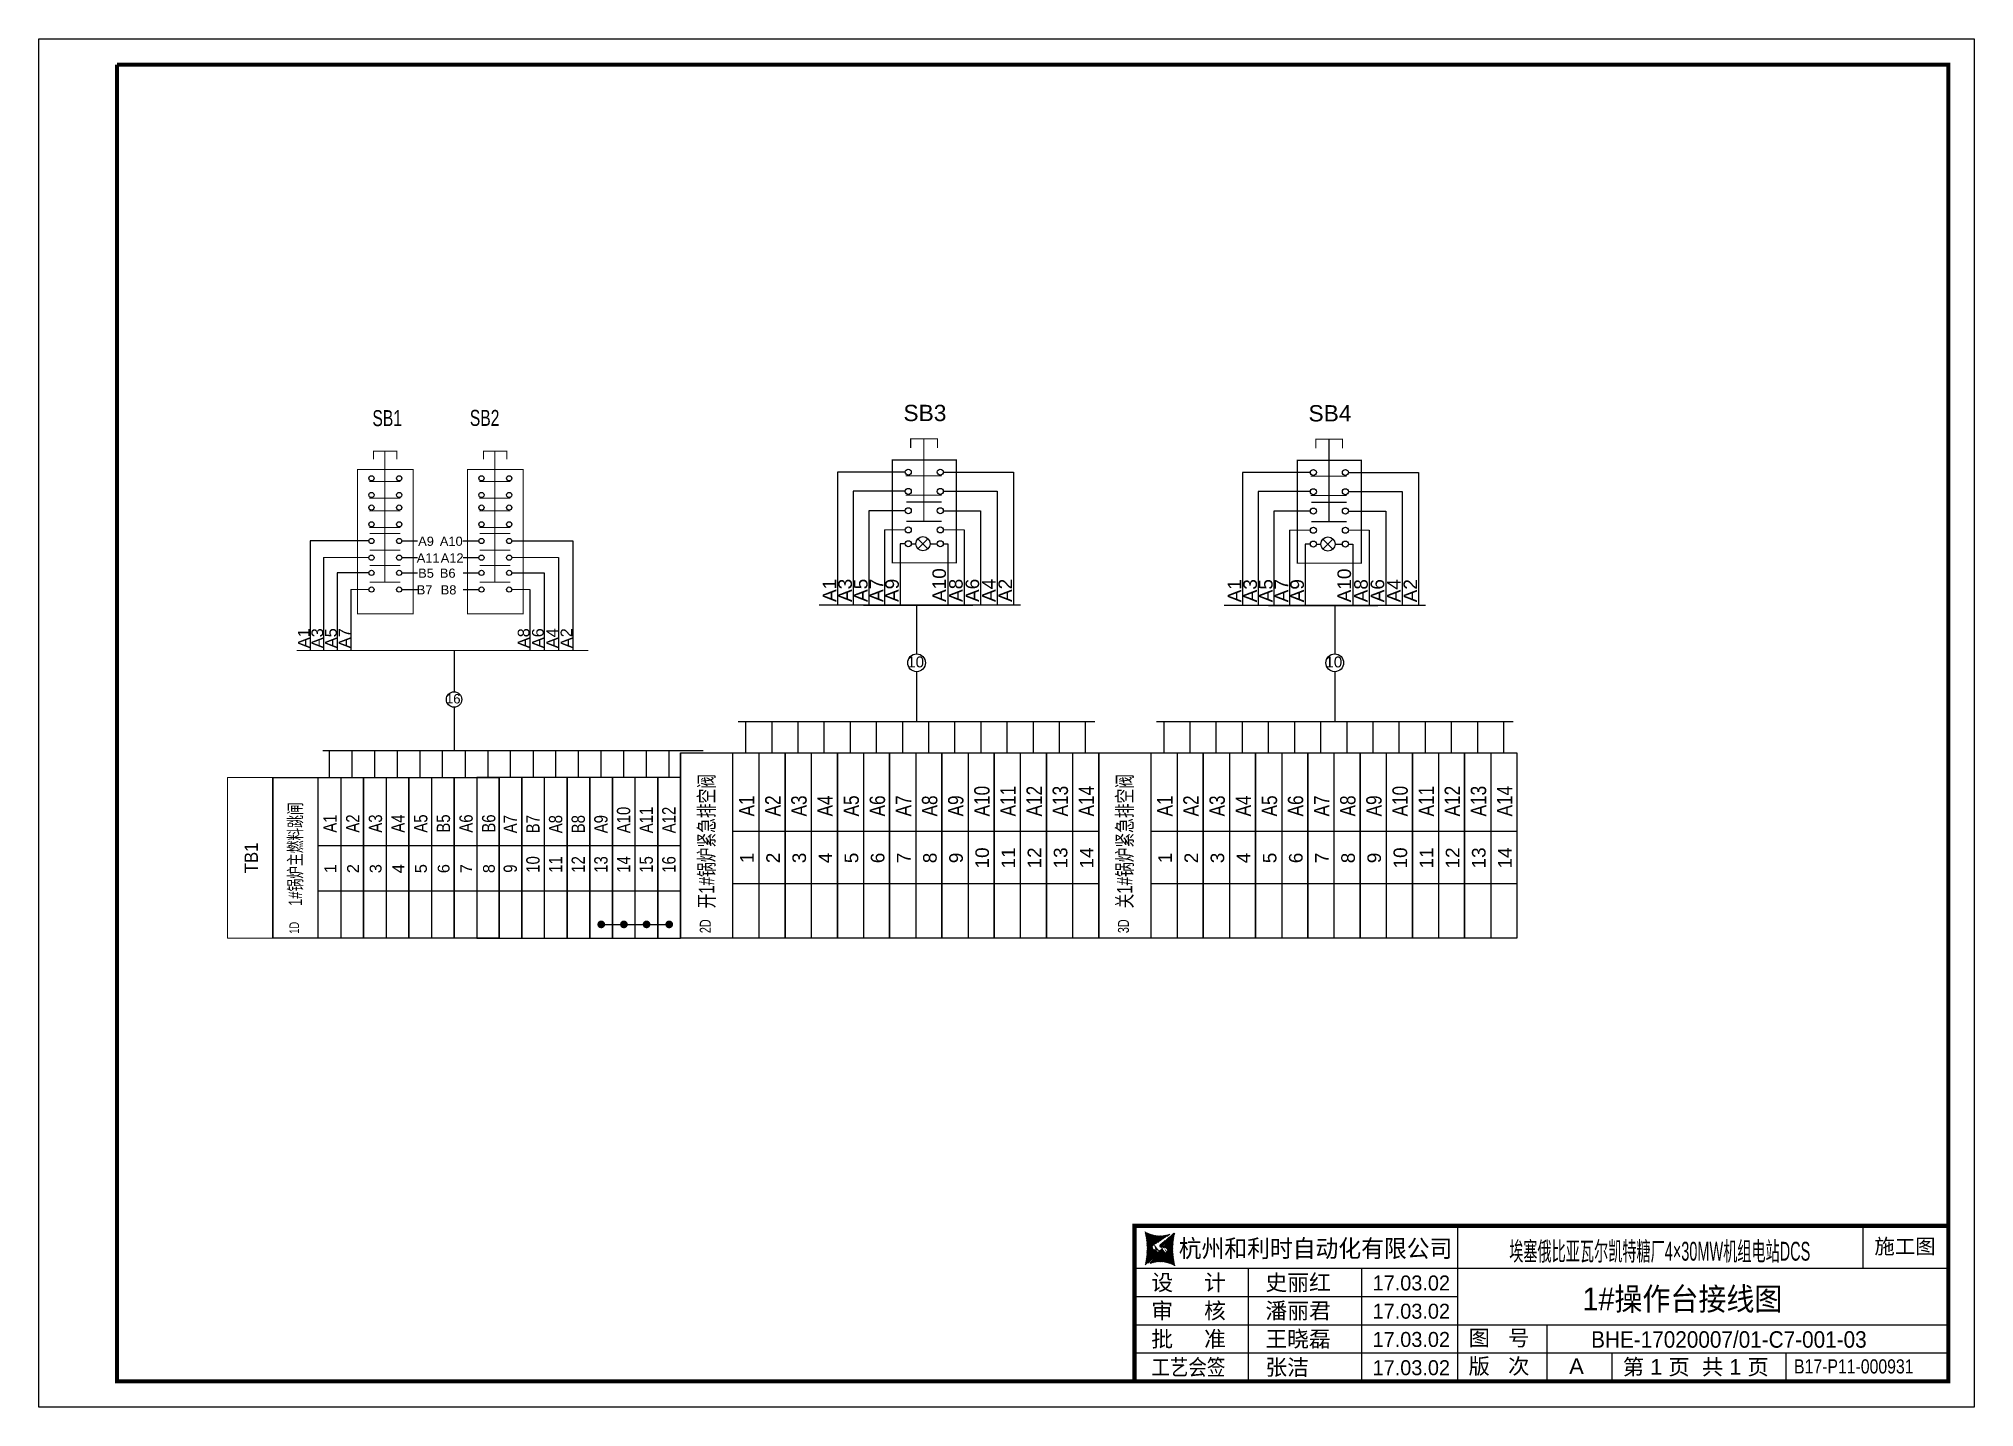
# Model space of a CAD drawing. Extents: x -6428 to 12688, y -8159 to 7918.
# Drawn here: x 3351 to 7984, y 3991 to 7267 of the extents above; entities that cross this region are included whole.
import ezdxf
from ezdxf.enums import TextEntityAlignment as Align

# ---------------------------------------------------------------- set-up
doc = ezdxf.new("R2010")
doc.units = 0
doc.header["$LTSCALE"] = 10
doc.header["$MEASUREMENT"] = 0
doc.layers.get('0').update_dxf_attribs({"linetype": 'CONTINUOUS'})
for name, color, linetype in [('按钮开关指示灯', 7, 'CONTINUOUS'), ('接线端子', 7, 'CONTINUOUS'), ('操作台', 7, 'CONTINUOUS'), ('标准图框及表格', 7, 'CONTINUOUS')]:
    doc.layers.add(name, color=color, linetype=linetype)
doc.styles.add('HZ', font='arial.ttf')
pattern_1 = [(44.99999999999999, (62644.0067448291, -8867.199472524246), (-0.0585086954904412, 0.0585086954904411), [])]

msp = doc.modelspace()

# ---------------------------------------------------------------- texts
at = {"style": 'HZ', "width": 0.7}
for tag, p in [('SB1', (4184.692872742315, 6340.109771290557)), ('SB2', (4417.879849766782, 6340.640567164981))]:
    msp.add_attdef(tag, text='按钮型号', height=38.29811039291924, dxfattribs=at).set_placement(p, align=Align.CENTER)
at = {"layer": '接线端子', "style": 'HZ'}
msp.add_attdef('16', text='8', height=22.5356902056, dxfattribs=at).set_placement((4342.776386455216, 5676.191587237112), align=Align.CENTER)
at = {"layer": '接线端子', "style": 'HZ', "width": 0.7}
msp.add_attdef('1#锅炉主燃料跳闸', text='端子上标识', height=31.94434086643795, rotation=90, dxfattribs=at).set_placement((3980.671802262352, 5315.527448065593), align=Align.CENTER)
at = {"layer": '接线端子', "style": 'HZ'}
for tag, p, s, height, width in [('A1', (4064.030553418379, 5366.896353562596), '线号', 31.94434086643807, 0.8), ('A2', (4118.254859295578, 5366.896353562598), '线号', 31.94434086643807, 0.8), ('A3', (4172.479165172768, 5366.896353562596), '线号', 31.94434086643807, 0.8), ('A4', (4226.703471049966, 5366.896353562598), '线号', 31.94434086643807, 0.8), ('A5', (4280.92777692716, 5366.896353562596), '线号', 31.94434086643807, 0.8), ('B5', (4335.152082804358, 5366.896353562597), '线号', 31.94434086643807, 0.8), ('A6', (4389.376388681547, 5366.896353562596), '线号', 31.94434086643807, 0.8), ('B6', (4443.600694558745, 5366.896353562597), '线号', 31.94434086643807, 0.8), ('1D', (3973.579238512581, 5124.892439044483), '端子标识', 22.81738633316996, 0.7)]:
    msp.add_attdef(tag, p, s, height=height, rotation=90, dxfattribs=dict(at, width=width))
for tag, p in [('1', (4062.67913759179, 5280.813091885366)), ('2', (4116.903443468987, 5280.813091885367)), ('3', (4171.127749346179, 5280.813091885365)), ('4', (4225.352055223376, 5280.813091885367)), ('5', (4279.576361100569, 5280.813091885364)), ('6', (4333.800666977767, 5280.813091885367)), ('7', (4388.024972854958, 5280.813091885364)), ('8', (4442.249278732155, 5280.813091885367))]:
    msp.add_attdef(tag, text='端子序号', height=28.16961275699999, rotation=90, dxfattribs=at).set_placement(p, align=Align.CENTER)
at = {"layer": '操作台', "linetype": 'Continuous', "lineweight": 5, "style": 'HZ'}
for s, p in [('A9', (4258.8853307777, 6053.522977069615)), ('A10', (4310.773178935646, 6053.522977069615)), ('A11', (4255.45977040169, 6013.564199142909)), ('A12', (4312.828770439138, 6013.564199142909)), ('B5', (4258.8853307777, 5977.099013488963)), ('B6', (4310.773178935646, 5977.099013488963)), ('B7', (4255.45977040169, 5937.140235562259)), ('B8', (4312.828770439138, 5937.140235562259))]:
    msp.add_text(s, height=22, dxfattribs=at).set_placement(p)
for s, p in [('A1', (3998.963937751121, 5808.463474166543)), ('A3', (4031.453365034564, 5808.463474166543)), ('A5', (4063.942792318007, 5808.463474166543)), ('A7', (4096.432219601452, 5808.463474166543)), ('A8', (4525.238583247899, 5808.463474166543)), ('A6', (4559.394749295357, 5808.463474166543)), ('A4', (4593.550915342817, 5808.463474166543)), ('A2', (4627.707081390272, 5808.463474166543))]:
    msp.add_text(s, height=28, rotation=90, dxfattribs=at).set_placement(p)
at = {"layer": '操作台', "linetype": 'Continuous', "lineweight": 5, "style": 'HZ', "width": 0.8}
for s, p in [('A10', (4766.435402874786, 5365.454700157769)), ('A11', (4820.659708751981, 5365.454700157769)), ('A12', (4874.884014629177, 5365.454700157765)), ('A7', (4495.313873488811, 5365.454700157779)), ('B7', (4549.538179366005, 5365.454700157776)), ('A8', (4603.7624852432, 5365.454700157776)), ('B8', (4657.986791120396, 5365.454700157771)), ('A9', (4712.211096997592, 5365.454700157774)), ('9', (4495.313873488811, 5270.9598412459)), ('10', (4549.538179366005, 5270.959841245897)), ('11', (4603.7624852432, 5270.959841245897)), ('12', (4657.986791120396, 5270.959841245892)), ('13', (4712.211096997592, 5270.959841245894)), ('14', (4766.435402874786, 5270.95984124589)), ('15', (4820.659708751981, 5270.95984124589)), ('16', (4874.884014629177, 5270.959841245885))]:
    msp.add_text(s, height=31.94434086643808, rotation=90, dxfattribs=at).set_placement(p)
at = {"layer": '操作台', "style": 'HZ', "width": 0.9}
msp.add_text('TB1', height=32.01923078460001, rotation=90, dxfattribs=at).set_placement((3875.2466579832, 5269.538799350579))

# ---------------------------------------------------------------- blocks, each defined once
blk = doc.blocks.new('A4横图框')
at = {"layer": '标准图框及表格'}
h = blk.add_hatch(dxfattribs=at)
h.set_pattern_fill('ANSI31', color=5, scale=0.6619503254347141, style=0)
h.set_pattern_definition(pattern_1)
edge = h.paths.add_edge_path()
edge.add_arc((172.0496336600836, 30.69212609582466), 4.385420906004984, 238.1092081981574, 291.6531626184828)
edge.add_line((173.6677973982941, 26.61616453574824), (171.196811844281, 24.96342290218163))
edge.add_arc((159.3070898954674, 24.3208542135166), 10.7566927883141, 346.3915348661823, 374.2500326978036)
edge.add_line((169.7618019691645, 21.78995808790059), (171.9104852834489, 23.56403812982753))
edge.add_line((171.4204084507573, 24.1656820832199), (171.8022310894366, 24.1166197839688))
edge.add_spline(control_points=[(171.9076070613291, 23.5612403362524), (171.9782900895288, 23.62994398235459), (172.1063522407994, 23.75441992713461), (172.0982616688188, 24.08853178891007), (171.9041487548593, 24.10756342964889), (171.8004776051012, 24.11772778213201)], knot_values=[0, 0, 0, 0, 0.4839426457554279, 0.8767979790800492, 1.327118297953632, 1.327118297953632, 1.327118297953632, 1.327118297953632], weights=[1, 1, 1, 1, 1, 1], degree=3, periodic=0)
edge.add_spline(control_points=[(171.1960063120995, 24.96162603088887), (171.1383141229226, 24.91365774510486), (171.0341186915675, 24.8270242458879), (170.9598882847849, 24.7139107687239), (170.9267586692795, 24.6634273324584)], knot_values=[0, 0, 0, 0, 0.3714719093679447, 0.6708997588589845, 0.6708997588589845, 0.6708997588589845, 0.6708997588589845], weights=[1, 1, 1, 1, 1], degree=3, periodic=0)
edge.add_spline(control_points=[(171.0177855927386, 24.80139777460717), (170.9739837601, 24.75182568643358), (170.8874405854212, 24.63411966883577), (170.9097232617123, 24.3685217488732), (171.1438352137548, 24.19634813917073), (171.3287228371982, 24.17648276396212), (171.4184515092992, 24.16684180637679)], knot_values=[0.7541598914195891, 0.7541598914195891, 0.7541598914195891, 0.7541598914195891, 1.341857983071981, 2.043049761279585, 2.907443457733577, 3.722510221717078, 3.722510221717078, 3.722510221717078, 3.722510221717078], weights=[1, 1, 1, 1, 1, 1, 1], degree=3, periodic=0)
h = blk.add_hatch(dxfattribs=at)
h.set_pattern_fill('ANSI31', color=3, scale=0.6619503254347141, style=0)
h.set_pattern_definition(pattern_1)
edge = h.paths.add_edge_path()
edge.add_line((172.3049198977887, 24.52368860467541), (172.721034344714, 24.47090439472086))
edge.add_spline(control_points=[(172.1916602588671, 25.0804680907735), (172.1209772306528, 25.01176444467858), (171.9929150793969, 24.88728849988405), (172.0010056513629, 24.55317663812311), (172.1951185653369, 24.534144997377), (172.2987897150951, 24.52398064490117)], knot_values=[0, 0, 0, 0, 0.4839426457555314, 0.8767979790801576, 1.327118297953697, 1.327118297953697, 1.327118297953697, 1.327118297953697], weights=[1, 1, 1, 1, 1, 1], degree=3, periodic=0)
edge.add_line((174.3374653510318, 26.85175033912531), (172.1887820367474, 25.07767029719838))
edge.add_spline(control_points=[(173.1119433092453, 23.87664749850082), (173.1429732385941, 23.9160490896524), (173.2103720449149, 24.02492790509717), (173.1895440584403, 24.27318667815998), (172.9554321064269, 24.44536028784789), (172.7705444829544, 24.46522566305651), (172.6808158108824, 24.47486662065639)], knot_values=[0.8947336582581218, 0.8947336582581218, 0.8947336582581218, 0.8947336582581218, 1.341857983071981, 2.043049761279585, 2.907443457733577, 3.722510221717078, 3.722510221717078, 3.722510221717078, 3.722510221717078], weights=[1, 1, 1, 1, 1, 1, 1], degree=3, periodic=0)
edge.add_line((173.0325647221971, 23.79264395867943), (173.1243460055912, 23.89147256635482))
edge.add_line((172.905024764018, 23.67952689414087), (173.0325647221971, 23.79264395867212))
edge.add_line((170.431469921873, 22.02554389127766), (172.9024554758862, 23.67828552484428))
edge.add_arc((172.0496336600836, 17.94958233120851), 4.385420906004984, 58.1092081981576, 111.6531626184829)
edge.add_arc((184.7921774246996, 24.3208542135166), 10.7566927883141, 166.3915348661824, 194.2500326978025)
at = {"layer": '标准图框及表格', "color": 7}
for p, q in [((0.0013954609912616, 210.0032846437229), (297.0014441308175, 210.0032846437229)), ((0.0013954609912616, 0.0032502307208233), (0.0013954609912616, 210.0032846437229)), ((297.0014441308175, 210.0032846437229), (297.0014441308175, 0.0032502307208233)), ((217.7550332142755, 4.003284256038056), (217.7550332142755, 27.83661758936654)), ((279.9469701136921, 21.33661758936654), (279.9469701136921, 27.83661758936654)), ((168.1328066468058, 21.33661758936654), (292.9334290521556, 21.33661758936654)), ((185.6449392240147, 4.003284256038056), (185.6449392240292, 21.33661758936654)), ((203.0006413213422, 4.003284256038056), (203.0006413213568, 21.33661758936654)), ((168.1328066468058, 17.00328425603806), (217.7550332142755, 17.00328425603806)), ((168.1328066468058, 12.66995092270957), (292.9334290521556, 12.66995092270957)), ((231.4498319004824, 4.003284256038056), (231.4498319004824, 12.66995092270957)), ((168.1328066468058, 8.336617589373816), (292.9334290521556, 8.336617589373816)), ((241.4270588527042, 4.003284256038056), (241.4270588527042, 8.336617589373816)), ((268.120108647513, 4.003284256038056), (268.120108647513, 8.336617589373816)), ((168.1328066468058, 4.003284256038056), (292.9334290521556, 4.003284256038056)), ((297.0014441308175, 0.0032502307208233), (0.0013954609912616, 0.0032502307208233))]:
    blk.add_line(p, q, dxfattribs=at)
for points, const_width in [([(12.00143194437442, 206.0152988131507), (293.0014441308175, 206.0032506184056), (293.0014441308175, 4.003284256038056), (12.00143194437442, 4.003284256038056), (12.00143194437442, 206.0032506184056)], 0.6000000983228672), ([(292.9334290521556, 27.83661758937381), (168.1328066468058, 27.83661758937381), (168.1328066468058, 4.003284256038056)], 0.65)]:
    blk.add_lwpolyline(points, dxfattribs=dict(at, const_width=const_width))
at = {"layer": '标准图框及表格', "color": 5, "style": 'HZ'}
for s, p in [('pgqh', (170.0333635432534, 25.80304024583023)), ('hollilas', (170.0466366199025, 23.71374969515312))]:
    blk.add_text(s, height=0.4136785714285714, dxfattribs=at).set_placement(p)
at = {"layer": '标准图框及表格', "color": 3, "style": 'HZ'}
for s, height, p in [('auto', 0.6894642857142859, (172.1807441825285, 24.64895443542486)), ('hollysys', 0.3447321428571429, (172.3103532946761, 22.62004550448043))]:
    blk.add_text(s, height=height, dxfattribs=at).set_placement(p)
at = {"layer": '标准图框及表格', "color": 7, "style": 'HZ'}
for s, height, width, p in [('杭州和利时自动化有限公司', 2.7, 0.95, (174.9285941560083, 23.02911227819135)), ('工艺会签', 2.449999999999999, 0.85, (170.7212873600156, 4.927898099951165))]:
    blk.add_text(s, height=height, dxfattribs=dict(at, width=width)).set_placement(p)
for s, height, p in [('设     计', 2.449999999999999, (170.7212873600156, 17.92789809995847)), ('审     核', 2.449999999999999, (170.7212873600156, 13.59456476662271)), ('批     准', 2.449999999999999, (170.7212873600119, 9.261231433286953)), ('图   号', 2.399999999999999, (219.3988483406183, 9.450548544822992)), ('版   次', 2.399999999999999, (219.3988483406183, 5.117215211487234))]:
    blk.add_text(s, height=height, dxfattribs=at).set_placement(p)
at = {"layer": '标准图框及表格', "color": 7, "style": 'HZ', "flags": 8}
for tag, height, width, p in [('工程名称', 2.892696969694902, 0.65, (247.8353315485956, 22.94014901757174)), ('图纸名称', 3.499999999999999, 0.9, (252.2228085267316, 14.87880182043022))]:
    blk.add_attdef(tag, text='', height=height, dxfattribs=dict(at, width=width)).set_placement(p, align=Align.CENTER)
blk.add_attdef('设计阶段', text='', height=2.299999999999999, dxfattribs=at).set_placement((286.3714665038433, 23.54666542107214), align=Align.CENTER)
for tag, p, height in [('设计人', (188.2334199372244, 17.92789809995847), 2.449999999999999), ('审核人', (188.2334199372099, 13.59456476662271), 2.449999999999999), ('会签人', (188.2334199372099, 9.2612314332942), 2.449999999999999), ('批准人', (188.2334199371953, 4.927898099958441), 2.449999999999999), ('版次', (234.8449582635331, 5.117215211487234), 2.399999999999999), ('第几页共几页', (243.0562623004216, 4.991982186801863), 2.399999999999999)]:
    blk.add_attdef(tag, p, '', height=height, dxfattribs=at)
for tag, p, height, width in [('设计时间', (204.6762329055318, 17.92789809995847), 2.299999999999999, 0.95), ('审核时间', (204.6762329055318, 13.59456476662998), 2.299999999999999, 0.95), ('会签时间', (204.6762329055172, 9.2612314332942), 2.299999999999999, 0.95), ('图纸编号', (238.2096247235004, 9.144936985527348), 2.531109848483039, 0.9), ('批准时间', (204.6762329055172, 4.927898099958441), 2.299999999999999, 0.95), ('图纸标准', (269.3453519223485, 5.193019987101081), 2.169522727271176, 0.8)]:
    blk.add_attdef(tag, p, '', height=height, dxfattribs=dict(at, width=width))
blk = doc.blocks.new('台内接线图12')
at = {"layer": '接线端子'}
for p, q in [((43.45970758554199, 26.98489258732008), (43.45970758554199, 18.22284067169499)), ((43.45970758554199, 14.95077566435844), (43.45970758554199, 5.749821590056001)), ((11.96706630891708, 5.749821590056172), (11.96706630891708, 0)), ((16.77937118021214, 5.749821590056172), (16.77937118021214, 0)), ((21.5916760515064, 5.749821590055772), (21.5916760515064, -3.979e-13)), ((26.40398092280122, 5.749821590055772), (26.40398092280122, -3.979e-13)), ((31.21628579409492, 5.749821590055717), (31.21628579409492, -4.547e-13)), ((36.0285906653902, 5.749821590055717), (36.0285906653902, -4.547e-13)), ((40.84089553668388, 5.749821590055717), (40.84089553668388, -4.547e-13)), ((45.65320040797871, 5.749821590055717), (45.65320040797871, -4.547e-13)), ((50.46550527927253, 5.749821590055717), (50.46550527927253, -4.547e-13)), ((55.27781015056768, 5.749821590055717), (55.27781015056768, -4.547e-13)), ((60.09011502186149, 5.749821590055717), (60.09011502186149, -4.547e-13)), ((64.90241989315632, 5.749821590055717), (64.90241989315632, -4.547e-13)), ((69.71472476445001, 5.749821590055717), (69.71472476445001, -4.547e-13)), ((74.52702963574485, 5.749821590055717), (74.52702963574485, -4.547e-13)), ((0, 0), (0, -34.14036601367974)), ((0, 0), (19.2492194851784, 3.411e-13)), ((14.43691461388403, 0), (14.43691461388403, -34.14036601367991)), ((19.2492194851784, 3.411e-13), (19.2492194851784, -34.14036601367957)), ((19.2492194851784, 0), (19.2492194851784, -34.14036601367991)), ((19.2492194851784, 1.705e-13), (19.2492194851784, -34.14036601367957)), ((19.2492194851784, 3.411e-13), (19.2492194851784, -34.14036601367934)), ((19.2492194851784, 0), (19.2492194851784, -34.14036601367974)), ((28.87382922776726, 3.411e-13), (28.87382922776726, -34.14036601367957)), ((28.87382922776726, 1.137e-13), (28.87382922776726, -34.14036601367957)), ((28.87382922776726, 3.411e-13), (28.87382922776726, -34.1403660136794)), ((28.87382922776726, 3.411e-13), (28.87382922776726, -34.14036601367957)), ((28.87382922776726, 1.137e-13), (28.87382922776726, -34.14036601367957)), ((28.87382922776726, 3.411e-13), (28.87382922776726, -34.1403660136794)), ((38.49843897035601, 2.842e-13), (38.49843897035601, -34.14036601367963)), ((38.49843897035601, 1.137e-13), (38.49843897035601, -34.14036601367963)), ((38.49843897035601, 2.842e-13), (38.49843897035601, -34.14036601367945)), ((38.49843897035601, 3.411e-13), (38.49843897035601, -34.14036601367957)), ((38.49843897035601, 1.137e-13), (38.49843897035601, -34.14036601367957)), ((38.49843897035601, 3.411e-13), (38.49843897035601, -34.1403660136794)), ((38.49843897035601, 3.411e-13), (38.49843897035601, -34.14036601367957)), ((38.49843897035601, 1.137e-13), (38.49843897035601, -34.14036601367957)), ((38.49843897035601, 3.411e-13), (38.49843897035601, -34.1403660136794)), ((48.12304871294474, 2.842e-13), (48.12304871294474, -34.14036601367963)), ((48.12304871294474, 1.137e-13), (48.12304871294474, -34.14036601367963)), ((48.12304871294474, 2.842e-13), (48.12304871294474, -34.14036601367945)), ((48.12304871294474, 8.527e-13), (48.12304871294474, -34.14036601367906)), ((48.12304871294474, 5.116e-13), (48.12304871294474, -34.1403660136794)), ((48.12304871294474, 6.821e-13), (48.12304871294474, -34.14036601367906)), ((48.12304871294474, 8.527e-13), (48.12304871294474, -34.14036601367883)), ((48.12304871294474, 5.116e-13), (48.12304871294474, -34.14036601367923)), ((48.12304871294474, 8.527e-13), (48.12304871294474, -34.14036601367906)), ((48.12304871294474, 5.116e-13), (48.12304871294474, -34.1403660136794)), ((48.12304871294474, 6.821e-13), (48.12304871294474, -34.14036601367906)), ((48.12304871294474, 8.527e-13), (48.12304871294474, -34.14036601367883)), ((48.12304871294474, 5.116e-13), (48.12304871294474, -34.14036601367923)), ((48.12304871294474, -34.14036601367945), (48.12304871294474, 2.842e-13)), ((48.12304871294474, 2.842e-13), (48.12304871294474, -34.14036601367945)), ((52.935353584239, 4.547e-13), (52.935353584239, -34.14036601367945)), ((57.7476584555335, 8.527e-13), (57.7476584555335, -34.14036601367906)), ((57.7476584555335, 4.547e-13), (57.7476584555335, -34.14036601367945)), ((57.7476584555335, 6.253e-13), (57.7476584555335, -34.14036601367906)), ((57.7476584555335, 8.527e-13), (57.7476584555335, -34.14036601367889)), ((57.7476584555335, 4.547e-13), (57.7476584555335, -34.14036601367929)), ((57.7476584555335, 8.527e-13), (57.7476584555335, -34.14036601367906)), ((57.7476584555335, 5.116e-13), (57.7476584555335, -34.1403660136794)), ((57.7476584555335, 6.821e-13), (57.7476584555335, -34.14036601367906)), ((57.7476584555335, 8.527e-13), (57.7476584555335, -34.14036601367883)), ((57.7476584555335, 5.116e-13), (57.7476584555335, -34.14036601367923)), ((57.7476584555335, 8.527e-13), (57.7476584555335, -34.14036601367906)), ((57.7476584555335, 5.116e-13), (57.7476584555335, -34.1403660136794)), ((57.7476584555335, 6.821e-13), (57.7476584555335, -34.14036601367906)), ((57.7476584555335, 8.527e-13), (57.7476584555335, -34.14036601367883)), ((57.7476584555335, 5.116e-13), (57.7476584555335, -34.14036601367923)), ((57.7476584555335, -34.14036601367945), (57.7476584555335, 2.842e-13)), ((57.7476584555335, 2.842e-13), (57.7476584555335, -34.14036601367945)), ((62.55996332682776, 4.547e-13), (62.55996332682776, -34.14036601367945)), ((67.37226819812224, 8.527e-13), (67.37226819812224, -34.14036601367906)), ((67.37226819812224, 4.547e-13), (67.37226819812224, -34.14036601367945)), ((67.37226819812224, 6.253e-13), (67.37226819812224, -34.14036601367906)), ((67.37226819812224, 8.527e-13), (67.37226819812224, -34.14036601367889)), ((67.37226819812224, 4.547e-13), (67.37226819812224, -34.14036601367929)), ((67.37226819812213, 8.527e-13), (67.37226819812213, -34.14036601367906)), ((67.37226819812213, 4.547e-13), (67.37226819812213, -34.14036601367945)), ((67.37226819812213, 6.253e-13), (67.37226819812213, -34.14036601367906)), ((67.37226819812213, 8.527e-13), (67.37226819812213, -34.14036601367889)), ((67.37226819812213, 4.547e-13), (67.37226819812213, -34.14036601367929)), ((67.37226819812213, 8.527e-13), (67.37226819812213, -34.14036601367906)), ((67.37226819812213, 5.116e-13), (67.37226819812213, -34.1403660136794)), ((67.37226819812213, 6.821e-13), (67.37226819812213, -34.14036601367906)), ((67.37226819812213, 8.527e-13), (67.37226819812213, -34.14036601367883)), ((67.37226819812213, 5.116e-13), (67.37226819812213, -34.14036601367923)), ((67.37226819812213, 8.527e-13), (67.37226819812213, -34.14036601367906)), ((67.37226819812213, 5.116e-13), (67.37226819812213, -34.1403660136794)), ((67.37226819812213, 6.821e-13), (67.37226819812213, -34.14036601367906)), ((67.37226819812213, 8.527e-13), (67.37226819812213, -34.14036601367883)), ((67.37226819812213, 5.116e-13), (67.37226819812213, -34.14036601367923)), ((67.37226819812213, -34.14036601367945), (67.37226819812213, 2.842e-13)), ((67.37226819812213, 2.842e-13), (67.37226819812213, -34.14036601367945)), ((72.18457306941639, 4.547e-13), (72.18457306941639, -34.14036601367945)), ((76.99687794071087, 8.527e-13), (76.99687794071087, -34.14036601367906)), ((76.99687794071087, 4.547e-13), (76.99687794071087, -34.14036601367945)), ((76.99687794071087, 6.253e-13), (76.99687794071087, -34.14036601367906)), ((76.99687794071087, 8.527e-13), (76.99687794071087, -34.14036601367889)), ((76.99687794071087, 4.547e-13), (76.99687794071087, -34.14036601367929)), ((9.624609742589657, -34.14036601367991), (9.624609742589657, -1.705e-13)), ((19.2492194851784, -34.14036601367997), (19.2492194851784, -2.274e-13)), ((19.2492194851784, -2.274e-13), (19.2492194851784, -34.14036601367997)), ((24.06152435647277, -5.68e-14), (24.06152435647277, -34.14036601367997)), ((28.87382922776726, -5.68e-14), (28.87382922776726, -34.14036601367997)), ((28.87382922776726, -5.68e-14), (28.87382922776726, -34.1403660136798)), ((28.87382922776726, -5.68e-14), (28.87382922776726, -34.14036601367997)), ((28.87382922776726, -5.68e-14), (28.87382922776726, -34.1403660136798)), ((28.87382922776726, -34.14036601368002), (28.87382922776726, -2.842e-13)), ((28.87382922776726, -2.842e-13), (28.87382922776726, -34.14036601368002)), ((33.68613409906152, -1.137e-13), (33.68613409906152, -34.14036601368002)), ((38.49843897035601, -1.137e-13), (38.49843897035601, -34.14036601368002)), ((38.49843897035601, -1.137e-13), (38.49843897035601, -34.14036601367985)), ((38.49843897035601, -5.68e-14), (38.49843897035601, -34.14036601367997)), ((38.49843897035601, -5.68e-14), (38.49843897035601, -34.1403660136798)), ((38.49843897035601, -5.68e-14), (38.49843897035601, -34.14036601367997)), ((38.49843897035601, -5.68e-14), (38.49843897035601, -34.1403660136798)), ((38.49843897035601, -34.14036601368002), (38.49843897035601, -2.842e-13)), ((38.49843897035601, -2.842e-13), (38.49843897035601, -34.14036601368002)), ((43.31074384165026, -1.137e-13), (43.31074384165026, -34.14036601368002)), ((48.12304871294474, -1.137e-13), (48.12304871294474, -34.14036601368002)), ((48.12304871294474, -1.137e-13), (48.12304871294474, -34.14036601367985)), ((9.624609742589087, -14.43691461388471), (19.2492194851784, -14.43691461388471)), ((19.24921948517794, -14.43691461388477), (28.87382922776726, -14.43691461388477)), ((28.87382922776669, -14.43691461388482), (38.49843897035601, -14.43691461388482)), ((38.49843897035544, -14.43691461388482), (48.12304871294474, -14.43691461388482)), ((48.12304871294418, -14.43691461388425), (57.7476584555335, -14.43691461388425)), ((57.74765845553294, -14.43691461388425), (67.37226819812224, -14.43691461388425)), ((67.37226819812156, -14.43691461388425), (76.99687794071087, -14.43691461388425)), ((9.624609742589087, -24.06152435647442), (19.2492194851784, -24.06152435647442)), ((19.24921948517794, -24.06152435647442), (28.87382922776726, -24.06152435647442)), ((28.87382922776669, -24.06152435647448), (38.49843897035601, -24.06152435647448)), ((38.49843897035544, -24.06152435647448), (48.12304871294474, -24.06152435647448)), ((48.12304871294418, -24.06152435647397), (57.7476584555335, -24.06152435647397)), ((57.74765845553294, -24.06152435647397), (67.37226819812224, -24.06152435647397)), ((67.37226819812156, -24.06152435647397), (76.99687794071087, -24.06152435647397)), ((19.2492194851784, -34.14036601367957), (0, -34.14036601367957))]:
    blk.add_line(p, q, dxfattribs=at)
for points in [[(10.61296130592939, 5.749821590056001), (76.30645386515471, 5.749821590056001)], [(0, 0), (76.99687794071087, -1.137e-13), (76.99687794071087, -34.14036601368002), (0, -34.14036601368002), (0, 0)]]:
    blk.add_lwpolyline(points, dxfattribs=at)
blk.add_circle((43.45970758554199, 16.58680816802695), 1.636032503668177, dxfattribs=at)
at = {"layer": '接线端子', "style": 'HZ'}
blk.add_attdef('线数量', text='', height=2, dxfattribs=at).set_placement((43.28103302171235, 15.74367148272728), align=Align.CENTER)
for tag, p, height, width in [('A10', (56.90317778638439, -11.70569712792684), 2.835000000000007, 0.8), ('A11', (61.71548265767853, -11.70569712792707), 2.835000000000007, 0.8), ('A12', (66.52778752897314, -11.70569712792684), 2.835000000000007, 0.8), ('A13', (71.34009240026705, -11.70569712792707), 2.835000000000007, 0.8), ('A14', (76.15239727156177, -11.70569712792684), 2.835000000000007, 0.8), ('A1', (13.59243394473469, -11.70569712792752), 2.835000000000007, 0.8), ('A2', (18.40473881602929, -11.70569712792735), 2.835000000000007, 0.8), ('A3', (23.21704368732344, -11.70569712792758), 2.835000000000007, 0.8), ('A4', (28.02934855861816, -11.70569712792735), 2.835000000000007, 0.8), ('A5', (32.84165342991219, -11.70569712792758), 2.835000000000007, 0.8), ('A6', (37.6539583012069, -11.70569712792741), 2.835000000000007, 0.8), ('A7', (42.46626317250092, -11.70569712792758), 2.835000000000007, 0.8), ('A8', (47.27856804379564, -11.70569712792741), 2.835000000000007, 0.8), ('A9', (52.09087291508968, -11.70569712792707), 2.835000000000007, 0.8), ('1D', (5.565050351813168, -33.183088085137), 2.024999999999996, 0.7)]:
    blk.add_attdef(tag, p, '', height=height, rotation=90, dxfattribs=dict(at, width=width))
at = {"layer": '接线端子', "style": 'HZ', "width": 0.7}
blk.add_attdef('紧急停机', text='', height=2.834999999999995, rotation=90, dxfattribs=at).set_placement((6.194502006949164, -16.26459060120027), align=Align.CENTER)
at = {"layer": '接线端子', "style": 'HZ'}
for tag, p in [('10', (56.78324218075101, -19.34542423562732)), ('11', (61.59554705204493, -19.34542423562749)), ('12', (66.40785192333976, -19.34542423562732)), ('13', (71.22015679463345, -19.34542423562749)), ('14', (76.0324616659284, -19.34542423562732)), ('1', (13.47249833910109, -19.34542423562794)), ('2', (18.28480321039592, -19.34542423562777)), ('3', (23.09710808168984, -19.345424235628)), ('4', (27.90941295298467, -19.34542423562783)), ('5', (32.72171782427858, -19.34542423562806)), ('6', (37.53402269557341, -19.34542423562789)), ('7', (42.34632756686733, -19.34542423562806)), ('8', (47.15863243816227, -19.34542423562789)), ('9', (51.97093730945619, -19.34542423562749))]:
    blk.add_attdef(tag, text='', height=2.5, rotation=90, dxfattribs=at).set_placement(p, align=Align.CENTER)
blk = doc.blocks.new('两常开两常闭带灯按钮3')
for p, q in [((2.393387454441835, -2.208440982326152), (-10.10463942033453, -2.208440982327957)), ((-10.10463942033453, -2.208440982327346), (-10.10463942032947, -26.69381162241189)), ((9.390157622383413, -2.208440982326152), (22.32595751790575, -2.208440982324261)), ((22.32595751790575, -2.208440982324261), (22.32595751791081, -26.69381162241038)), ((-7.221264028940594, -5.754745055041794), (-7.221264028936275, -26.69381162241189)), ((2.393387455742072, -5.754745055040586), (-7.221264028940594, -5.754745055041794)), ((9.390157623683647, -5.754745055040586), (19.29466220493054, -5.754745055039336)), ((19.29466220493054, -5.754745055039336), (19.29466220493486, -26.69381162241101)), ((2.393631899548665, -9.317404753513985), (-4.337888637546996, -9.317404753513985)), ((-4.33788863754745, -9.317404753514637), (-4.337888637543073, -26.69381162241189)), ((9.390402067490243, -9.317404753513985), (16.26336689195523, -9.317404753513985)), ((16.26336689195483, -9.317404753513372), (16.26336689195887, -26.69381162241101)), ((-1.454513246153908, -12.86367092616359), (-1.454513246149872, -26.69381162241189)), ((13.2320715789786, -12.86367092616187), (13.23207157898287, -26.69381162241189)), ((1.428862145239236, -15.40128248221799), (1.428862145243328, -26.69381162241189)), ((2.393631899557249, -15.40128248221799), (1.428862145239236, -15.40128248221799)), ((3.498385083968514, -15.40128248221799), (4.332914435870634, -15.40128248221799)), ((4.715144154202107, -14.47849831227995), (6.560712494078188, -16.32406665215603)), ((4.715144154202334, -16.32406665215603), (5.637928324140147, -15.40128248221799)), ((5.637928324140147, -15.40128248221799), (6.560712494078643, -14.47849831227972)), ((6.942942212410117, -15.40128248221799), (8.285648883083695, -15.40128248221799)), ((9.390402067494053, -15.40128248221799), (10.20077626600641, -15.40128248221799)), ((10.20077626600641, -15.40128248221799), (10.20077626600641, -26.69381162241189)), ((-5.330829648242797, -26.69381162241189), (14.8377146472485, -26.69381162241189)), ((-5.330829648242797, -26.69381162241189), (14.8377146472485, -26.69381162241189))]:
    blk.add_line(p, q)
at = {"lineweight": 0}
for p, q in [((2.393631899561398, -12.86367092616274), (-1.454513246153908, -12.86367092616274)), ((9.390402067490243, -12.86367092616274), (13.23207157897889, -12.86367092616274))]:
    blk.add_line(p, q, dxfattribs=at)
for points, const_width in [([(8.316005311262414, 3.904648567964613), (3.305992701822106, 3.904648567964613)], 0.2209506368822263), ([(3.399431559653748, 4.013575084445619), (3.399431559653748, 2.22496206490905)], 0.2209506368822263), ([(5.81099900654226, -11.28152598581073), (5.81099900654226, 3.904648567964613)], 0.2209506368822263), ([(8.316005311262414, 4.013575084445619), (8.316005311262414, 2.22496206490905)], 0.2209506368822263), ([(0, 0), (11.78403396705107, 0), (11.78403396705107, -18.92267628232366), (0, -18.92267628232366), (0, 0)], 0.2209506368822263), ([(2.475890382353099, -2.909340278194576), (9.061674501004743, -2.909340278194576)], 0.2209506368822263), ([(2.475890382353099, -6.455606450843332), (9.061674501004743, -6.455606450843332)], 0.2209506368822263), ([(2.560323512079776, -7.735259813161974), (9.061674501004743, -7.735259813161974)], 0.2209506368822263), ([(2.560323512079776, -11.28152598581073), (9.061674501004743, -11.28152598581073)], 0.2209506368822263), ([(-13.52770542697533, -26.69381162241189), (23.64784812404957, -26.69381162241189)], 0.2532839007086835)]:
    blk.add_lwpolyline(points, dxfattribs=dict(const_width=const_width))
for centre, radius in [((2.946008491766406, -2.224872408216469), 0.5523765922055657), ((8.838025475284665, -2.224872408216469), 0.5523765922055657), ((2.946008491766406, -5.771138580865227), 0.5523765922055657), ((8.838025475284665, -5.771138580865227), 0.5523765922055657), ((2.946008491766406, -9.317404753513985), 0.5523765922055657), ((8.838025475284665, -9.317404753513985), 0.5523765922055657), ((2.946008491766406, -12.86367092616274), 0.5523765922055657), ((5.637928324140147, -15.40128248221799), 1.305013888269685), ((8.838025475284665, -12.86367092616274), 0.5523765922055657), ((2.946008491762995, -15.40128248221799), 0.5523765922055657), ((8.838025475289212, -15.40128248221799), 0.5523765922055657)]:
    blk.add_circle(centre, radius)
at = {"style": 'HZ', "width": 0.7}
blk.add_attdef('SB', text='', height=2.946008491763017, dxfattribs=at).set_placement((6.003806737884588, 7.174284245847957), align=Align.CENTER)
at = {"lineweight": 0, "style": 'HZ', "width": 0.7}
for tag, p in [('A1', (-10.32536876731478, -26.12930105788227)), ('A3', (-7.441993375921582, -26.12930105788227)), ('A5', (-4.558617984528381, -26.12930105788173)), ('A7', (-1.67524259313518, -26.12930105788108)), ('A9', (1.202060226001776, -26.12930105788108)), ('A10', (9.881281932655838, -26.12930105788108)), ('A8', (12.95890010447328, -26.12930105788108)), ('A6', (15.99019541744928, -26.12930105788108)), ('A4', (19.02149073042528, -26.12930105787983)), ('A2', (22.05278604340128, -26.12930105788529))]:
    blk.add_attdef(tag, p, '', height=2.5, rotation=90, dxfattribs=at)

# ---------------------------------------------------------------- hatches: boundary and pattern name
for points in [[(4706.394240576611, 5147.324377380218, 0.9999999999984408), (4687.728836192529, 5147.324377380218, 0.99999999999922)], [(4760.618546453808, 5147.324377380218, 0.9999999999984408), (4741.953142069724, 5147.324377380218, 0.99999999999922)], [(4814.842852331002, 5147.324377380215, 0.9999999999984408), (4796.177447946919, 5147.324377380215, 0.99999999999922)], [(4869.067158208197, 5147.324377380213, 0.9999999999984408), (4850.401753824114, 5147.324377380213, 0.99999999999922)]]:
    msp.add_hatch(color=256).paths.add_polyline_path(points)

# ---------------------------------------------------------------- linework, layer by layer
for p, q in [((4140.793506866429, 6065.173480072845), (3999.964921581206, 6065.173480072845)), ((3999.964921581206, 6065.173480072845), (3999.964921581206, 5802.855925409993)), ((4032.45434886465, 6025.214702146141), (4032.45434886465, 5802.855925409993)), ((4482.952230086406, 6065.173480072845), (4628.708065220357, 6065.173480072845)), ((4594.5518991729, 6025.214702146141), (4594.5518991729, 5802.855925409993)), ((4628.708065220357, 6065.173480072845), (4628.708065220357, 5802.855925409993)), ((4064.943776148093, 5988.749516492195), (4064.943776148093, 5802.855925409993)), ((4140.793506866429, 5988.749516492195), (4064.943776148093, 5988.749516492195)), ((4482.952230086406, 5988.749516492195), (4560.395733125443, 5988.749516492195)), ((4560.395733125443, 5988.749516492195), (4560.395733125443, 5802.855925409993)), ((4097.433203431538, 5948.79073856549), (4097.433203431538, 5802.855925409993)), ((4526.239567077985, 5948.79073856549), (4526.239567077985, 5802.855925409993))]:
    msp.add_line(p, q)
at = {"lineweight": 0}
for p, q in [((4140.7935068665, 6025.214702146141), (4032.45434886465, 6025.214702146141)), ((4482.952230086335, 6025.214702146141), (4594.5518991729, 6025.214702146141)), ((4140.7935068665, 5948.79073856549), (4097.433203431538, 5948.79073856549)), ((4482.952230086335, 5948.79073856549), (4526.239567077985, 5948.79073856549))]:
    msp.add_line(p, q, dxfattribs=at)
for points, const_width in [([(4207.525893110491, 6279.904300755688), (4151.073847064244, 6279.904300755688)], 2.489637551753935), ([(4152.126701640873, 6281.131667870983), (4152.126701640873, 6260.977853417993)], 2.489637551753935), ([(4179.299870087366, 5966.618102683554), (4179.299870087366, 6279.904300755688)], 2.489637551753935), ([(4207.525893110491, 6281.131667870983), (4207.525893110491, 6260.977853417993)], 2.489637551753935), ([(4470.846093858209, 6279.904300755688), (4414.394047811962, 6279.904300755688)], 2.489637551753935), ([(4415.446902388592, 6281.131667870983), (4415.446902388592, 6260.977853417993)], 2.489637551753935), ([(4442.620070835086, 5966.618102683554), (4442.620070835086, 6279.904300755688)], 2.489637551753935), ([(4470.846093858209, 6281.131667870983), (4470.846093858209, 6260.977853417993)], 2.489637551753935), ([(4113.822433389126, 6235.907325510992), (4246.60310281599, 6235.907325510992), (4246.60310281599, 5890.419874695002), (4113.822433389126, 5890.419874695002), (4113.822433389126, 6235.907325510992)], 2.489637551753935), ([(4141.720382708991, 6207.46808855875), (4215.927978038439, 6207.46808855875)], 2.489637551753935), ([(4377.142634136843, 6235.907325510992), (4509.923303563709, 6235.907325510992), (4509.923303563709, 5890.419874695002), (4377.142634136843, 5890.419874695002), (4377.142634136843, 6235.907325510992)], 2.489637551753935), ([(4405.040583456711, 6207.46808855875), (4479.248178786159, 6207.46808855875)], 2.489637551753935), ([(4141.720382708991, 6167.509310632045), (4215.927978038439, 6167.509310632045)], 2.489637551753935), ([(4405.040583456711, 6167.509310632045), (4479.248178786159, 6167.509310632045)], 2.489637551753935), ([(4141.720382708991, 6137.378557989499), (4215.927978038439, 6137.378557989499)], 2.489637551753935), ([(4405.040583456711, 6137.378557989499), (4479.248178786159, 6137.378557989499)], 2.489637551753935), ([(4141.720382708991, 6097.419780062795), (4215.927978038439, 6097.419780062795)], 2.489637551753935), ([(4142.671762136299, 6083.000844190912), (4215.927978038439, 6083.000844190912)], 2.489637551753935), ([(4405.040583456711, 6097.419780062795), (4479.248178786159, 6097.419780062795)], 2.489637551753935), ([(4405.991962884014, 6083.000844190912), (4479.248178786159, 6083.000844190912)], 2.489637551753935), ([(4142.671762136299, 6043.042066264206), (4215.927978038439, 6043.042066264206)], 2.489637551753935), ([(4405.991962884014, 6043.042066264206), (4479.248178786159, 6043.042066264206)], 2.489637551753935), ([(4142.671762136299, 6006.57688061026), (4215.927978038439, 6006.57688061026)], 2.489637551753935), ([(4405.991962884014, 6006.57688061026), (4479.248178786159, 6006.57688061026)], 2.489637551753935), ([(4142.671762136299, 5966.618102683554), (4215.927978038439, 5966.618102683554)], 2.489637551753935), ([(4405.991962884014, 5966.618102683554), (4479.248178786159, 5966.618102683554)], 2.489637551753935), ([(3967.632405902453, 5802.855925409993), (4666.042978195283, 5802.855925409993)], 2.85396376021842)]:
    msp.add_lwpolyline(points, dxfattribs=dict(const_width=const_width))
at = {"const_width": 5.239058002354062}
for points in [[(4696.971841294374, 5144.84272429669, 1), (4696.971841294374, 5150.081782299054, 1)], [(4751.196147171571, 5144.84272429669, 1), (4751.196147171571, 5150.081782299054, 1)], [(4805.420453048765, 5144.84272429669, 1), (4805.420453048765, 5150.081782299054, 1)], [(4859.644758925959, 5144.842724296687, 1), (4859.644758925959, 5150.08178229905, 1)]]:
    msp.add_lwpolyline(points, format="xyb", close=True, dxfattribs=at)
for centre in [(4147.017600745883, 6215.180566495506), (4213.407935459232, 6215.180566495506), (4410.3378014936, 6215.180566495506), (4476.728136206952, 6215.180566495506), (4147.017600745883, 6175.2217885688), (4213.407935459232, 6175.2217885688), (4410.3378014936, 6175.2217885688), (4476.728136206952, 6175.2217885688), (4147.017600745883, 6145.091035926257), (4213.407935459232, 6145.091035926257), (4410.3378014936, 6145.091035926257), (4476.728136206952, 6145.091035926257), (4147.017600745883, 6105.132257999552), (4147.017600745883, 6065.173480072845), (4213.407935459232, 6105.132257999552), (4213.407935459232, 6065.173480072845), (4410.3378014936, 6105.132257999552), (4410.3378014936, 6065.173480072845), (4476.728136206952, 6105.132257999552), (4476.728136206952, 6065.173480072845), (4147.017600745883, 6025.214702146141), (4213.407935459232, 6025.214702146141), (4410.3378014936, 6025.214702146141), (4476.728136206952, 6025.214702146141), (4147.017600745883, 5988.749516492195), (4213.407935459232, 5988.749516492195), (4410.3378014936, 5988.749516492195), (4476.728136206952, 5988.749516492195), (4147.017600745883, 5948.79073856549), (4213.407935459232, 5948.79073856549), (4410.3378014936, 5948.79073856549), (4476.728136206952, 5948.79073856549)]:
    msp.add_circle(centre, 6.224093879384835)
at = {"layer": '接线端子'}
for p, q in [((4344.789663764258, 5802.85592540999), (4344.789663764258, 5704.126481642035)), ((4344.789663764258, 5667.257359973074), (4344.789663764258, 5563.582434665857)), ((4045.716162662879, 5563.582434665863), (4045.716162662879, 5498.794335620375)), ((4099.940468540081, 5563.582434665863), (4099.940468540081, 5498.794335620375)), ((4154.164774417274, 5563.582434665858), (4154.164774417274, 5498.794335620369)), ((4208.389080294475, 5563.582434665858), (4208.389080294475, 5498.794335620369)), ((4262.613386171663, 5563.582434665857), (4262.613386171663, 5498.794335620369)), ((4316.434360911518, 5563.582434665857), (4316.434360911518, 5498.794335620369)), ((4371.061997926054, 5563.582434665857), (4371.061997926054, 5498.794335620369)), ((4425.286303803249, 5563.582434665857), (4425.286303803249, 5498.794335620369)), ((4533.734915557638, 5563.582434665849), (4533.734915557638, 5498.794335620361)), ((4642.183527312029, 5563.582434665846), (4642.183527312029, 5498.794335620357)), ((4696.432261810049, 5563.582434665857), (4696.432261810049, 5498.794335620369)), ((4750.632139066421, 5563.582434665844), (4750.632139066421, 5498.794335620354)), ((4804.856444943617, 5563.582434665844), (4804.856444943617, 5498.794335620354)), ((4859.080750820811, 5563.582434665857), (4859.080750820811, 5498.794335620369)), ((3910.873113159065, 5498.794335620375), (3910.873113159065, 5114.105979625334)), ((3910.873113159065, 5498.794335620375), (4127.770336667854, 5498.794335620379)), ((3910.873113159065, 5498.794335620377), (3910.873113159065, 5114.715217782119)), ((4019.321724913466, 5114.105979625332), (4019.321724913466, 5498.794335620373)), ((4073.546030790661, 5498.794335620375), (4073.546030790661, 5114.105979625332)), ((4127.770336667854, 5498.794335620379), (4127.770336667854, 5114.105979625335)), ((4127.770336667854, 5498.794335620375), (4127.770336667854, 5114.105979625332)), ((4127.770336667854, 5498.794335620376), (4127.770336667854, 5114.105979625335)), ((4127.770336667854, 5498.794335620379), (4127.770336667854, 5114.105979625338)), ((4127.770336667854, 5498.794335620375), (4127.770336667854, 5114.105979625334)), ((4127.770336667854, 5114.105979625332), (4127.770336667854, 5498.794335620372)), ((4127.770336667854, 5498.794335620372), (4127.770336667854, 5114.105979625332)), ((4181.994642545052, 5498.794335620373), (4181.994642545052, 5114.105979625332)), ((4236.218948422244, 5498.794335620379), (4236.218948422244, 5114.105979625335)), ((4236.218948422244, 5498.794335620373), (4236.218948422244, 5114.105979625332)), ((4236.218948422244, 5498.794335620376), (4236.218948422244, 5114.105979625335)), ((4236.218948422244, 5498.794335620379), (4236.218948422244, 5114.105979625338)), ((4236.218948422244, 5498.794335620373), (4236.218948422244, 5114.105979625333)), ((4236.218948422244, 5498.794335620379), (4236.218948422244, 5114.105979625335)), ((4236.218948422244, 5498.794335620373), (4236.218948422244, 5114.105979625332)), ((4236.218948422244, 5498.794335620376), (4236.218948422244, 5114.105979625335)), ((4236.218948422244, 5498.794335620379), (4236.218948422244, 5114.105979625338)), ((4236.218948422244, 5498.794335620373), (4236.218948422244, 5114.105979625333)), ((4236.218948422244, 5114.105979625329), (4236.218948422244, 5498.794335620371)), ((4236.218948422244, 5498.794335620371), (4236.218948422244, 5114.105979625329)), ((4290.443254299439, 5498.794335620373), (4290.443254299439, 5114.105979625329)), ((4344.667560176636, 5498.794335620377), (4344.667560176636, 5114.105979625335)), ((4344.667560176636, 5498.794335620373), (4344.667560176636, 5114.105979625329)), ((4344.667560176636, 5498.794335620376), (4344.667560176636, 5114.105979625335)), ((4344.667560176636, 5498.794335620377), (4344.667560176636, 5114.105979625337)), ((4344.667560176636, 5498.794335620373), (4344.667560176636, 5114.105979625333)), ((4344.667560176636, 5498.794335620379), (4344.667560176636, 5114.105979625335)), ((4344.667560176636, 5498.794335620373), (4344.667560176636, 5114.105979625332)), ((4344.667560176636, 5498.794335620376), (4344.667560176636, 5114.105979625335)), ((4344.667560176636, 5498.794335620379), (4344.667560176636, 5114.105979625338)), ((4344.667560176636, 5498.794335620373), (4344.667560176636, 5114.105979625333)), ((4344.667560176636, 5498.794335620379), (4344.667560176636, 5114.105979625335)), ((4344.667560176636, 5498.794335620373), (4344.667560176636, 5114.105979625332)), ((4344.667560176636, 5498.794335620376), (4344.667560176636, 5114.105979625335)), ((4344.667560176636, 5498.794335620379), (4344.667560176636, 5114.105979625338)), ((4344.667560176636, 5498.794335620373), (4344.667560176636, 5114.105979625333)), ((4344.667560176636, 5114.105979625329), (4344.667560176636, 5498.794335620371)), ((4344.667560176636, 5498.794335620371), (4344.667560176636, 5114.105979625329)), ((4398.89186605383, 5498.794335620373), (4398.89186605383, 5114.105979625329)), ((4453.116171931024, 5498.794335620377), (4453.116171931024, 5114.105979625335)), ((4453.116171931024, 5498.794335620373), (4453.116171931024, 5114.105979625329)), ((4453.116171931024, 5498.794335620376), (4453.116171931024, 5114.105979625335)), ((4453.116171931024, 5498.794335620377), (4453.116171931024, 5114.105979625337)), ((4453.116171931024, 5498.794335620373), (4453.116171931024, 5114.105979625333)), ((4019.321724913463, 5336.121417988772), (4127.770336667857, 5336.121417988772)), ((4127.770336667852, 5336.121417988771), (4236.218948422248, 5336.121417988771)), ((4236.218948422242, 5336.121417988771), (4344.667560176636, 5336.121417988771)), ((4344.667560176634, 5336.121417988771), (4453.116171931028, 5336.121417988771)), ((4019.321724913463, 5227.67280623437), (4127.770336667857, 5227.67280623437)), ((4127.770336667852, 5227.67280623437), (4236.218948422248, 5227.67280623437)), ((4236.218948422242, 5227.67280623437), (4344.667560176636, 5227.67280623437)), ((4344.667560176634, 5227.67280623437), (4453.116171931028, 5227.67280623437)), ((4127.770336667854, 5114.105979625335), (3910.873113159065, 5114.105979625335))]:
    msp.add_line(p, q, dxfattribs=at)
for points in [[(4030.458317236287, 5563.582434665861), (4440.489757005226, 5563.582434665861)], [(3910.873113159065, 5498.794335620375), (4453.116171931024, 5498.794335620373), (4453.116171931024, 5114.105979625329), (3910.873113159065, 5114.105979625329), (3910.873113159065, 5498.794335620375)]]:
    msp.add_lwpolyline(points, dxfattribs=at)
msp.add_circle((4344.789663764258, 5685.691920807556), 18.43456083447909, dxfattribs=at)
at = {"layer": '操作台'}
for p, q in [((4219.632029338618, 6065.173480072845), (4257.233650584763, 6065.173480072845)), ((4219.632029338618, 6025.214702146141), (4257.233650584763, 6025.214702146141)), ((4366.723607787544, 6065.173480072845), (4404.113707614217, 6065.173480072845)), ((4366.723607787544, 6025.214702146141), (4404.113707614217, 6025.214702146141)), ((4219.632029338618, 5988.749516492195), (4257.233650584763, 5988.749516492195)), ((4366.723607787544, 5988.749516492195), (4404.113707614217, 5988.749516492195)), ((4219.632029338618, 5948.79073856549), (4257.233650584763, 5948.79073856549)), ((4366.723607787544, 5948.79073856549), (4404.113707614217, 5948.79073856549)), ((4440.489757005225, 5563.582434665863), (4941.343729628972, 5563.582434665863)), ((4480.228324869622, 5498.794335620375), (4480.228324869622, 5563.582434665863)), ((4588.676936624013, 5498.794335620375), (4588.676936624013, 5563.582434665863)), ((4398.891866053828, 5498.794335620375), (4398.891866053828, 5114.105979625333)), ((4453.116171931024, 5498.794335620375), (4398.891866053828, 5498.794335620375)), ((4453.116171931024, 5114.105979625338), (4453.116171931024, 5498.794335620375)), ((4453.116171931024, 5498.794335620375), (4453.116171931024, 5114.105979625333)), ((4507.34047780822, 5498.794335620375), (4453.116171931024, 5498.794335620375)), ((4507.34047780822, 5114.105979625338), (4507.34047780822, 5498.794335620375)), ((4507.34047780822, 5114.105979625335), (4507.34047780822, 5498.79433562037)), ((4507.34047780822, 5498.79433562037), (4507.34047780822, 5114.105979625328)), ((4561.564783685417, 5498.79433562037), (4507.34047780822, 5498.79433562037)), ((4561.564783685417, 5114.105979625335), (4561.564783685417, 5498.79433562037)), ((4615.789089562611, 5498.79433562037), (4561.564783685417, 5498.79433562037)), ((4615.789089562611, 5114.105979625335), (4615.789089562611, 5498.79433562037)), ((4615.789089562611, 5114.105979625329), (4615.789089562611, 5498.794335620366)), ((4615.789089562611, 5498.794335620366), (4615.789089562611, 5114.105979625324)), ((4670.013395439806, 5498.794335620366), (4615.789089562611, 5498.794335620366)), ((4670.013395439805, 5114.105979625332), (4670.013395439805, 5498.794335620368)), ((4670.013395439805, 5498.794335620368), (4670.013395439805, 5114.105979625326)), ((4724.237701317002, 5498.794335620368), (4670.013395439805, 5498.794335620368)), ((4670.037824060631, 5114.094054665384), (4670.037824060631, 5498.782410660421)), ((4724.237701317002, 5114.105979625332), (4724.237701317002, 5498.794335620368)), ((4724.237701317002, 5114.105979625328), (4724.237701317002, 5498.794335620362)), ((4724.237701317002, 5498.794335620362), (4724.237701317002, 5114.105979625321)), ((4778.462007194198, 5498.794335620362), (4724.237701317002, 5498.794335620362)), ((4778.462007194198, 5114.105979625328), (4778.462007194198, 5498.794335620362)), ((4832.686313071393, 5498.794335620362), (4778.462007194198, 5498.794335620362)), ((4832.686313071393, 5114.105979625328), (4832.686313071393, 5498.794335620362)), ((4832.686313071393, 5114.105979625323), (4832.686313071393, 5498.794335620359)), ((4832.686313071393, 5498.794335620359), (4832.686313071393, 5114.105979625317)), ((4886.910618948587, 5498.794335620359), (4832.686313071393, 5498.794335620359)), ((4886.935047569412, 5114.094054665377), (4886.935047569412, 5498.782410660414)), ((4398.891866053828, 5336.121417988774), (4453.116171931024, 5336.121417988777)), ((4453.116171931024, 5336.121417988774), (4507.34047780822, 5336.121417988777)), ((4507.34047780822, 5336.121417988771), (4561.564783685417, 5336.121417988773)), ((4561.564783685417, 5336.121417988771), (4615.789089562611, 5336.121417988773)), ((4615.789089562611, 5336.121417988766), (4670.013395439806, 5336.121417988767)), ((4670.013395439805, 5336.121417988767), (4724.237701317002, 5336.121417988771)), ((4724.237701317002, 5336.121417988763), (4778.462007194198, 5336.121417988766)), ((4778.462007194198, 5336.121417988763), (4832.686313071393, 5336.121417988766)), ((4832.686313071393, 5336.121417988758), (4886.910618948587, 5336.121417988761)), ((4398.891866053828, 5227.672806234375), (4453.116171931024, 5227.672806234377)), ((4453.116171931024, 5227.672806234375), (4507.34047780822, 5227.672806234377)), ((4507.34047780822, 5227.67280623437), (4561.564783685417, 5227.672806234372)), ((4561.564783685417, 5227.67280623437), (4615.789089562611, 5227.672806234372)), ((4615.789089562611, 5227.672806234365), (4670.013395439806, 5227.672806234367)), ((4670.013395439805, 5227.672806234367), (4724.237701317002, 5227.67280623437)), ((4724.237701317002, 5227.672806234362), (4778.462007194198, 5227.672806234364)), ((4778.462007194198, 5227.672806234362), (4832.686313071393, 5227.672806234364)), ((4832.686313071393, 5227.672806234358), (4886.910618948587, 5227.67280623436)), ((4696.971841294374, 5147.462253297873), (4859.644758925959, 5147.462253297868)), ((4398.891866053828, 5114.105979625333), (4453.116171931024, 5114.105979625338)), ((4453.116171931024, 5114.105979625333), (4507.34047780822, 5114.105979625338)), ((4507.34047780822, 5114.105979625328), (4561.564783685417, 5114.105979625335)), ((4561.564783685417, 5114.105979625328), (4615.789089562611, 5114.105979625335)), ((4615.789089562611, 5114.105979625324), (4670.013395439806, 5114.105979625329)), ((4670.013395439805, 5114.105979625326), (4724.237701317002, 5114.105979625332)), ((4724.237701317002, 5114.105979625321), (4778.462007194198, 5114.105979625328)), ((4778.462007194198, 5114.105979625321), (4832.686313071393, 5114.105979625328)), ((4832.686313071393, 5114.105979625317), (4886.910618948587, 5114.105979625323))]:
    msp.add_line(p, q, dxfattribs=at)
at = {"layer": '操作台', "linetype": 'Continuous', "lineweight": 5}
msp.add_lwpolyline([(3802.596253502962, 5498.794335620375), (3910.873113159065, 5498.794335620375), (3910.873113159065, 5114.105979625335), (3802.596253502962, 5114.105979625335)], close=True, dxfattribs=at)

# ---------------------------------------------------------------- block references
at = {"layer": '按钮开关指示灯'}
ref = msp.add_blockref('两常开两常闭带灯按钮3', (5393.789197952789, 6258.824564631803), dxfattribs=dict(at, xscale=13, yscale=13, zscale=13))
ref.add_attrib('A2', 'A2', (5680.475416517012, 5919.143650879294), dxfattribs={"layer": '0', "lineweight": 0, "height": 32.5, "rotation": 90, "style": 'HZ'})
ref.add_attrib('A1', 'A1', (5259.559403977659, 5919.14365087933), dxfattribs={"layer": '0', "lineweight": 0, "height": 32.5, "rotation": 90, "style": 'HZ'})
ref.add_attrib('A8', 'A8', (5562.254899310949, 5919.143650879349), dxfattribs={"layer": '0', "lineweight": 0, "height": 32.5, "rotation": 90, "style": 'HZ'})
ref.add_attrib('A10', 'A10', (5522.2458630773, 5919.143650879349), dxfattribs={"layer": '0', "lineweight": 0, "height": 32.5, "rotation": 90, "style": 'HZ'})
ref.add_attrib('A9', 'A9', (5409.415980890812, 5919.143650879349), dxfattribs={"layer": '0', "lineweight": 0, "height": 32.5, "rotation": 90, "style": 'HZ'})
ref.add_attrib('A7', 'A7', (5372.011044241994, 5919.143650879349), dxfattribs={"layer": '0', "lineweight": 0, "height": 32.5, "rotation": 90, "style": 'HZ'})
ref.add_attrib('SB', 'SB3', dxfattribs={"layer": '0', "height": 39, "style": 'HZ'}).set_placement((5471.838685545295, 6352.090259827826), align=Align.CENTER)
ref.add_attrib('A5', 'A5', (5334.527164153882, 5919.143650879338), dxfattribs={"layer": '0', "lineweight": 0, "height": 32.5, "rotation": 90, "style": 'HZ'})
ref.add_attrib('A3', 'A3', (5297.04328406577, 5919.14365087933), dxfattribs={"layer": '0', "lineweight": 0, "height": 32.5, "rotation": 90, "style": 'HZ'})
ref.add_attrib('A6', 'A6', (5601.661738379637, 5919.143650879349), dxfattribs={"layer": '0', "lineweight": 0, "height": 32.5, "rotation": 90, "style": 'HZ'})
ref.add_attrib('A4', 'A4', (5641.068577448325, 5919.143650879363), dxfattribs={"layer": '0', "lineweight": 0, "height": 32.5, "rotation": 90, "style": 'HZ'})
ref = msp.add_blockref('两常开两常闭带灯按钮3', (6363.373087746393, 6258.025920068649), dxfattribs=dict(at, xscale=13, yscale=13, zscale=13))
ref.add_attrib('A2', 'A2', (6650.059306310617, 5918.34500631614), dxfattribs={"layer": '0', "lineweight": 0, "height": 32.5, "rotation": 90, "style": 'HZ'})
ref.add_attrib('A1', 'A1', (6229.143293771263, 5918.345006316176), dxfattribs={"layer": '0', "lineweight": 0, "height": 32.5, "rotation": 90, "style": 'HZ'})
ref.add_attrib('A8', 'A8', (6531.838789104553, 5918.345006316194), dxfattribs={"layer": '0', "lineweight": 0, "height": 32.5, "rotation": 90, "style": 'HZ'})
ref.add_attrib('A10', 'A10', (6491.829752870904, 5918.345006316194), dxfattribs={"layer": '0', "lineweight": 0, "height": 32.5, "rotation": 90, "style": 'HZ'})
ref.add_attrib('A9', 'A9', (6378.999870684416, 5918.345006316194), dxfattribs={"layer": '0', "lineweight": 0, "height": 32.5, "rotation": 90, "style": 'HZ'})
ref.add_attrib('A7', 'A7', (6341.594934035598, 5918.345006316194), dxfattribs={"layer": '0', "lineweight": 0, "height": 32.5, "rotation": 90, "style": 'HZ'})
ref.add_attrib('SB', 'SB4', dxfattribs={"layer": '0', "height": 39, "style": 'HZ'}).set_placement((6441.4225753389, 6351.291615264672), align=Align.CENTER)
ref.add_attrib('A5', 'A5', (6304.111053947487, 5918.345006316184), dxfattribs={"layer": '0', "lineweight": 0, "height": 32.5, "rotation": 90, "style": 'HZ'})
ref.add_attrib('A3', 'A3', (6266.627173859375, 5918.345006316176), dxfattribs={"layer": '0', "lineweight": 0, "height": 32.5, "rotation": 90, "style": 'HZ'})
ref.add_attrib('A6', 'A6', (6571.245628173241, 5918.345006316194), dxfattribs={"layer": '0', "lineweight": 0, "height": 32.5, "rotation": 90, "style": 'HZ'})
ref.add_attrib('A4', 'A4', (6610.652467241929, 5918.345006316209), dxfattribs={"layer": '0', "lineweight": 0, "height": 32.5, "rotation": 90, "style": 'HZ'})
at = {"layer": '接线端子', "xscale": 13, "yscale": 13, "zscale": 13}
for p, values in [((4886.935047569412, 5557.918812843218), {'线数量': '10', '1D': '2D', '紧急停机': '开1#锅炉紧急排空阀', 'A2': 'A2', 'A1': 'A1', '2': '2', '1': '1', 'A4': 'A4', 'A3': 'A3', '4': '4', '3': '3', 'A6': 'A6', 'A5': 'A5', '6': '6', '5': '5', 'A8': 'A8', 'A7': 'A7', '8': '8', '7': '7', 'A10': 'A10', 'A9': 'A9', '10': '10', '9': '9', 'A12': 'A12', 'A11': 'A11', '12': '12', '11': '11', 'A14': 'A14', 'A13': 'A13', '14': '14', '13': '13'}), ((5887.918889419478, 5557.906887883272), {'线数量': '10', '1D': '3D', '紧急停机': '关1#锅炉紧急排空阀', 'A2': 'A2', 'A1': 'A1', '2': '2', '1': '1', 'A4': 'A4', 'A3': 'A3', '4': '4', '3': '3', 'A6': 'A6', 'A5': 'A5', '6': '6', '5': '5', 'A8': 'A8', 'A7': 'A7', '8': '8', '7': '7', 'A10': 'A10', 'A9': 'A9', '10': '10', '9': '9', 'A12': 'A12', 'A11': 'A11', '12': '12', '11': '11', 'A14': 'A14', 'A13': 'A13', '14': '14', '13': '13'})]:
    msp.add_blockref('台内接线图12', p, dxfattribs=at).add_auto_attribs(values)
at = {"layer": '标准图框及表格', "color": 7}
ref = msp.add_blockref('A4横图框', (3350.519091543044, 3991.390881199091), dxfattribs=dict(at, xscale=15.6, yscale=15.6, zscale=15.6))
ref.add_attrib('工程名称', '埃塞俄比亚瓦尔凯特糖厂4×30MW机组电站DCS  ', dxfattribs={"color": 7, "height": 45.1261, "style": 'HZ', "width": 0.55}).set_placement((7240.450521546648, 4365.01983268548), align=Align.MIDDLE_CENTER)
ref.add_attrib('设计阶段', '施工图', dxfattribs={"color": 7, "height": 35.88, "style": 'HZ'}).set_placement((7817.91396900297, 4358.718861767818), align=Align.CENTER)
ref.add_attrib('设计人', '史丽红', (6286.960442563708, 4271.066091558451), dxfattribs={"color": 7, "height": 38.22, "style": 'HZ'})
ref.add_attrib('审核人', '潘丽君', (6286.96044256349, 4203.46609155841), dxfattribs={"color": 7, "height": 38.22000000000001, "style": 'HZ'})
ref.add_attrib('会签人', '王晓磊', (6286.96044256349, 4135.866091558484), dxfattribs={"color": 7, "height": 38.22000000000001, "style": 'HZ'})
ref.add_attrib('批准人', '张洁', (6286.960442563257, 4068.266091558449), dxfattribs={"color": 7, "height": 38.22000000000001, "style": 'HZ'})
ref.add_attrib('设计时间', '17.03.02', (6543.468324869303, 4271.066091558451), dxfattribs={"color": 7, "height": 35.88, "style": 'HZ', "width": 0.95})
ref.add_attrib('审核时间', '17.03.02', (6543.468324869303, 4203.466091558519), dxfattribs={"color": 7, "height": 35.88, "style": 'HZ', "width": 0.95})
ref.add_attrib('会签时间', '17.03.02', (6543.468324869085, 4135.866091558484), dxfattribs={"color": 7, "height": 35.88, "style": 'HZ', "width": 0.95})
ref.add_attrib('批准时间', '17.03.02', (6543.468324869085, 4068.266091558449), dxfattribs={"color": 7, "height": 35.88, "style": 'HZ', "width": 0.95})
ref.add_attrib('图纸标准', 'B17-P11-000931', (7552.30658153165, 4072.401992997882), dxfattribs={"color": 7, "height": 33.84455454543037, "style": 'HZ', "width": 0.8})
ref.add_attrib('图纸编号', 'BHE-17020007/01-C7-001-03', (7066.589237229592, 4134.051898173318), dxfattribs={"color": 7, "height": 39.48528000000001, "style": 'HZ', "width": 0.9})
ref.add_attrib('图纸名称', '1#操作台接线图', dxfattribs={"color": 7, "height": 54.6, "style": 'HZ', "width": 0.9}).set_placement((7285.194904560033, 4223.500189597806), align=Align.CENTER)
ref.add_attrib('第几页共几页', '第 1 页  共 1 页', (7142.196783429564, 4069.265803313203), dxfattribs={"color": 7, "height": 37.44, "style": 'HZ'})
ref.add_attrib('版次', 'A', (7014.100440454088, 4071.219438498316), dxfattribs={"color": 7, "height": 37.44, "style": 'HZ'})

msp.set_redraw_order([(e.dxf.handle, doc.entitydb.next_handle()) for e in msp.query("TEXT MTEXT ATTDEF DIMENSION ARC_DIMENSION")])  # texts and dimensions are drawn at this point

doc.saveas('drawing.dxf')
